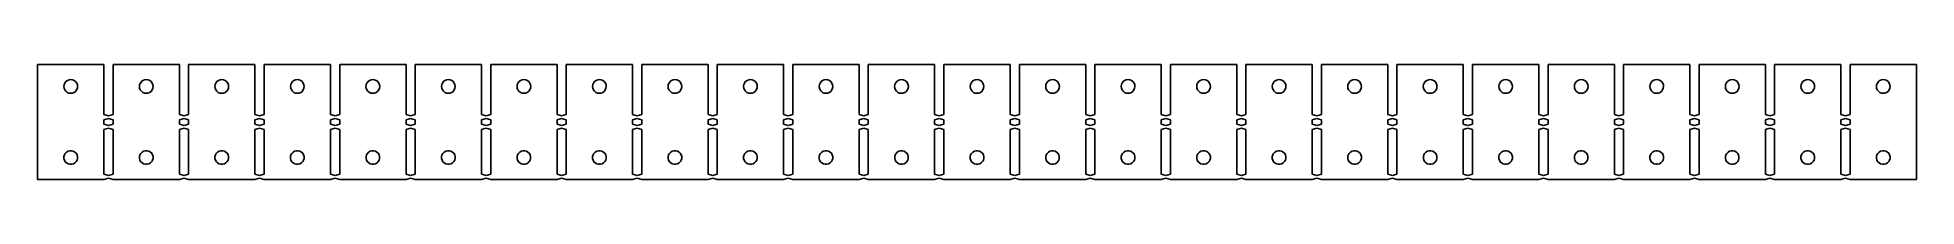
# Model space of a CAD drawing. Extents: x -213 to 212, y 1 to 27.
import ezdxf

# ---------------------------------------------------------------- set-up
doc = ezdxf.new("R2010")
doc.units = 0
doc.header["$MEASUREMENT"] = 0
doc.layers.get('0').update_dxf_attribs({"linetype": 'CONTINUOUS'})

msp = doc.modelspace()

# ---------------------------------------------------------------- linework, layer by layer
for p, q in [((-197.92, 27.25), (-212.92, 27.25)), ((-212.92, 1.17), (-212.92, 27.25)), ((-197.92, 15.91), (-197.92, 27.25)), ((-180.84, 27.25), (-195.84, 27.25)), ((-195.84, 15.91), (-195.84, 27.25)), ((-180.84, 15.91), (-180.84, 27.25)), ((-163.76, 27.25), (-178.76, 27.25)), ((-178.76, 15.91), (-178.76, 27.25)), ((-163.76, 15.91), (-163.76, 27.25)), ((-146.68, 27.25), (-161.68, 27.25)), ((-161.68, 15.91), (-161.68, 27.25)), ((-146.68, 15.91), (-146.68, 27.25)), ((-129.6, 27.25), (-144.6, 27.25)), ((-144.6, 15.91), (-144.6, 27.25)), ((-129.6, 15.91), (-129.6, 27.25)), ((-112.52, 27.25), (-127.52, 27.25)), ((-127.52, 15.91), (-127.52, 27.25)), ((-112.52, 15.91), (-112.52, 27.25)), ((-95.44, 27.25), (-110.44, 27.25)), ((-110.44, 15.91), (-110.44, 27.25)), ((-95.44, 15.91), (-95.44, 27.25)), ((-78.36, 27.25), (-93.36, 27.25)), ((-93.36, 15.91), (-93.36, 27.25)), ((-78.36, 15.91), (-78.36, 27.25)), ((-76.28, 15.91), (-76.28, 27.25)), ((-61.28, 27.25), (-76.28, 27.25)), ((-61.28, 15.91), (-61.28, 27.25)), ((-59.2, 15.91), (-59.2, 27.25)), ((-44.2, 27.25), (-59.2, 27.25)), ((-44.2, 15.91), (-44.2, 27.25)), ((-27.12, 27.25), (-42.12, 27.25)), ((-42.12, 15.91), (-42.12, 27.25)), ((-27.12, 15.91), (-27.12, 27.25)), ((-10.04, 27.25), (-25.04, 27.25)), ((-25.04, 15.91), (-25.04, 27.25)), ((-10.04, 15.91), (-10.04, 27.25)), ((7.04, 27.25), (-7.96, 27.25)), ((-7.96, 15.91), (-7.96, 27.25)), ((7.04, 15.91), (7.04, 27.25)), ((24.12, 27.25), (9.12, 27.25)), ((9.12, 15.91), (9.12, 27.25)), ((24.12, 15.91), (24.12, 27.25)), ((26.2, 15.91), (26.2, 27.25)), ((41.2, 27.25), (26.2, 27.25)), ((41.2, 15.91), (41.2, 27.25)), ((58.28, 27.25), (43.28, 27.25)), ((43.28, 15.91), (43.28, 27.25)), ((58.28, 15.91), (58.28, 27.25)), ((60.36, 15.91), (60.36, 27.25)), ((75.36, 27.25), (60.36, 27.25)), ((75.36, 15.91), (75.36, 27.25)), ((77.44, 15.91), (77.44, 27.25)), ((92.44, 27.25), (77.44, 27.25)), ((92.44, 15.91), (92.44, 27.25)), ((94.52, 15.91), (94.52, 27.25)), ((109.52, 27.25), (94.52, 27.25)), ((109.52, 15.91), (109.52, 27.25)), ((111.6, 15.91), (111.6, 27.25)), ((126.6, 27.25), (111.6, 27.25)), ((126.6, 15.91), (126.6, 27.25)), ((143.68, 27.25), (128.68, 27.25)), ((128.68, 15.91), (128.68, 27.25)), ((143.68, 15.91), (143.68, 27.25)), ((145.76, 15.91), (145.76, 27.25)), ((160.76, 27.25), (145.76, 27.25)), ((160.76, 15.91), (160.76, 27.25)), ((162.84, 15.91), (162.84, 27.25)), ((177.84, 27.25), (162.84, 27.25)), ((177.84, 15.91), (177.84, 27.25)), ((194.92, 27.25), (179.92, 27.25)), ((179.92, 15.91), (179.92, 27.25)), ((194.92, 15.91), (194.92, 27.25)), ((197, 15.91), (197, 27.25)), ((212, 27.25), (197, 27.25)), ((212, 1.17), (212, 27.25)), ((-206.92, 22.66), (-206.97, 22.26)), ((-206.97, 22.26), (-206.92, 21.86)), ((-206.76, 23.03), (-206.92, 22.66)), ((-206.92, 21.86), (-206.77, 21.48)), ((-206.77, 21.48), (-206.53, 21.16)), ((-206.51, 23.35), (-206.76, 23.03)), ((-206.19, 23.6), (-206.51, 23.35)), ((-205.81, 23.75), (-206.19, 23.6)), ((-205.41, 23.8), (-205.81, 23.75)), ((-205.01, 23.74), (-205.41, 23.8)), ((-204.64, 23.58), (-205.01, 23.74)), ((-204.32, 23.34), (-204.64, 23.58)), ((-204.34, 21.14), (-204.09, 21.46)), ((-204.07, 23.01), (-204.32, 23.34)), ((-204.09, 21.46), (-203.93, 21.84)), ((-203.92, 22.64), (-204.07, 23.01)), ((-203.93, 21.84), (-203.87, 22.24)), ((-203.87, 22.24), (-203.92, 22.64)), ((-189.84, 22.66), (-189.89, 22.26)), ((-189.89, 22.26), (-189.84, 21.86)), ((-189.68, 23.03), (-189.84, 22.66)), ((-189.84, 21.86), (-189.69, 21.48)), ((-189.69, 21.48), (-189.45, 21.16)), ((-189.43, 23.35), (-189.68, 23.03)), ((-189.11, 23.6), (-189.43, 23.35)), ((-188.73, 23.75), (-189.11, 23.6)), ((-188.33, 23.8), (-188.73, 23.75)), ((-187.93, 23.74), (-188.33, 23.8)), ((-187.56, 23.58), (-187.93, 23.74)), ((-187.24, 23.34), (-187.56, 23.58)), ((-187.26, 21.14), (-187.01, 21.46)), ((-186.99, 23.01), (-187.24, 23.34)), ((-187.01, 21.46), (-186.85, 21.84)), ((-186.84, 22.64), (-186.99, 23.01)), ((-186.85, 21.84), (-186.79, 22.24)), ((-186.79, 22.24), (-186.84, 22.64)), ((-172.76, 22.66), (-172.81, 22.26)), ((-172.81, 22.26), (-172.76, 21.86)), ((-172.6, 23.03), (-172.76, 22.66)), ((-172.76, 21.86), (-172.61, 21.48)), ((-172.61, 21.48), (-172.37, 21.16)), ((-172.35, 23.35), (-172.6, 23.03)), ((-172.03, 23.6), (-172.35, 23.35)), ((-171.65, 23.75), (-172.03, 23.6)), ((-171.25, 23.8), (-171.65, 23.75)), ((-170.85, 23.74), (-171.25, 23.8)), ((-170.48, 23.58), (-170.85, 23.74)), ((-170.16, 23.34), (-170.48, 23.58)), ((-170.18, 21.14), (-169.93, 21.46)), ((-169.91, 23.01), (-170.16, 23.34)), ((-169.93, 21.46), (-169.77, 21.84)), ((-169.76, 22.64), (-169.91, 23.01)), ((-169.77, 21.84), (-169.71, 22.24)), ((-169.71, 22.24), (-169.76, 22.64)), ((-155.68, 22.66), (-155.73, 22.26)), ((-155.73, 22.26), (-155.68, 21.86)), ((-155.52, 23.03), (-155.68, 22.66)), ((-155.68, 21.86), (-155.53, 21.48)), ((-155.53, 21.48), (-155.29, 21.16)), ((-155.27, 23.35), (-155.52, 23.03)), ((-154.95, 23.6), (-155.27, 23.35)), ((-154.57, 23.75), (-154.95, 23.6)), ((-154.17, 23.8), (-154.57, 23.75)), ((-153.77, 23.74), (-154.17, 23.8)), ((-153.4, 23.58), (-153.77, 23.74)), ((-153.08, 23.34), (-153.4, 23.58)), ((-153.1, 21.14), (-152.85, 21.46)), ((-152.83, 23.01), (-153.08, 23.34)), ((-152.85, 21.46), (-152.69, 21.84)), ((-152.68, 22.64), (-152.83, 23.01)), ((-152.69, 21.84), (-152.63, 22.24)), ((-152.63, 22.24), (-152.68, 22.64)), ((-138.6, 22.66), (-138.65, 22.26)), ((-138.65, 22.26), (-138.6, 21.86)), ((-138.44, 23.03), (-138.6, 22.66)), ((-138.6, 21.86), (-138.45, 21.48)), ((-138.45, 21.48), (-138.21, 21.16)), ((-138.19, 23.35), (-138.44, 23.03)), ((-137.87, 23.6), (-138.19, 23.35)), ((-137.49, 23.75), (-137.87, 23.6)), ((-137.09, 23.8), (-137.49, 23.75)), ((-136.69, 23.74), (-137.09, 23.8)), ((-136.32, 23.58), (-136.69, 23.74)), ((-136, 23.34), (-136.32, 23.58)), ((-136.02, 21.14), (-135.77, 21.46)), ((-135.75, 23.01), (-136, 23.34)), ((-135.77, 21.46), (-135.61, 21.84)), ((-135.6, 22.64), (-135.75, 23.01)), ((-135.61, 21.84), (-135.55, 22.24)), ((-135.55, 22.24), (-135.6, 22.64)), ((-121.52, 22.66), (-121.57, 22.26)), ((-121.57, 22.26), (-121.52, 21.86)), ((-121.36, 23.03), (-121.52, 22.66)), ((-121.52, 21.86), (-121.37, 21.48)), ((-121.37, 21.48), (-121.13, 21.16)), ((-121.11, 23.35), (-121.36, 23.03)), ((-120.79, 23.6), (-121.11, 23.35)), ((-120.41, 23.75), (-120.79, 23.6)), ((-120.01, 23.8), (-120.41, 23.75)), ((-119.61, 23.74), (-120.01, 23.8)), ((-119.24, 23.58), (-119.61, 23.74)), ((-118.92, 23.34), (-119.24, 23.58)), ((-118.94, 21.14), (-118.69, 21.46)), ((-118.67, 23.01), (-118.92, 23.34)), ((-118.69, 21.46), (-118.53, 21.84)), ((-118.52, 22.64), (-118.67, 23.01)), ((-118.53, 21.84), (-118.47, 22.24)), ((-118.47, 22.24), (-118.52, 22.64)), ((-104.44, 22.66), (-104.49, 22.26)), ((-104.49, 22.26), (-104.44, 21.86)), ((-104.28, 23.03), (-104.44, 22.66)), ((-104.44, 21.86), (-104.29, 21.48)), ((-104.29, 21.48), (-104.05, 21.16)), ((-104.03, 23.35), (-104.28, 23.03)), ((-103.71, 23.6), (-104.03, 23.35)), ((-103.33, 23.75), (-103.71, 23.6)), ((-102.93, 23.8), (-103.33, 23.75)), ((-102.53, 23.74), (-102.93, 23.8)), ((-102.16, 23.58), (-102.53, 23.74)), ((-101.84, 23.34), (-102.16, 23.58)), ((-101.86, 21.14), (-101.61, 21.46)), ((-101.59, 23.01), (-101.84, 23.34)), ((-101.61, 21.46), (-101.45, 21.84)), ((-101.44, 22.64), (-101.59, 23.01)), ((-101.45, 21.84), (-101.39, 22.24)), ((-101.39, 22.24), (-101.44, 22.64)), ((-87.36, 22.66), (-87.41, 22.26)), ((-87.41, 22.26), (-87.36, 21.86)), ((-87.2, 23.03), (-87.36, 22.66)), ((-87.36, 21.86), (-87.21, 21.48)), ((-87.21, 21.48), (-86.97, 21.16)), ((-86.95, 23.35), (-87.2, 23.03)), ((-86.63, 23.6), (-86.95, 23.35)), ((-86.25, 23.75), (-86.63, 23.6)), ((-85.85, 23.8), (-86.25, 23.75)), ((-85.45, 23.74), (-85.85, 23.8)), ((-85.08, 23.58), (-85.45, 23.74)), ((-84.76, 23.34), (-85.08, 23.58)), ((-84.78, 21.14), (-84.53, 21.46)), ((-84.51, 23.01), (-84.76, 23.34)), ((-84.53, 21.46), (-84.37, 21.84)), ((-84.36, 22.64), (-84.51, 23.01)), ((-84.37, 21.84), (-84.31, 22.24)), ((-84.31, 22.24), (-84.36, 22.64)), ((-70.28, 22.66), (-70.33, 22.26)), ((-70.33, 22.26), (-70.28, 21.86)), ((-70.12, 23.03), (-70.28, 22.66)), ((-70.28, 21.86), (-70.13, 21.48)), ((-70.13, 21.48), (-69.89, 21.16)), ((-69.87, 23.35), (-70.12, 23.03)), ((-69.55, 23.6), (-69.87, 23.35)), ((-69.17, 23.75), (-69.55, 23.6)), ((-68.77, 23.8), (-69.17, 23.75)), ((-68.37, 23.74), (-68.77, 23.8)), ((-68, 23.58), (-68.37, 23.74)), ((-67.68, 23.34), (-68, 23.58)), ((-67.7, 21.14), (-67.45, 21.46)), ((-67.43, 23.01), (-67.68, 23.34)), ((-67.45, 21.46), (-67.29, 21.84)), ((-67.28, 22.64), (-67.43, 23.01)), ((-67.29, 21.84), (-67.23, 22.24)), ((-67.23, 22.24), (-67.28, 22.64)), ((-53.2, 22.66), (-53.25, 22.26)), ((-53.25, 22.26), (-53.2, 21.86)), ((-53.04, 23.03), (-53.2, 22.66)), ((-53.2, 21.86), (-53.05, 21.48)), ((-53.05, 21.48), (-52.81, 21.16)), ((-52.79, 23.35), (-53.04, 23.03)), ((-52.47, 23.6), (-52.79, 23.35)), ((-52.09, 23.75), (-52.47, 23.6)), ((-51.69, 23.8), (-52.09, 23.75)), ((-51.29, 23.74), (-51.69, 23.8)), ((-50.92, 23.58), (-51.29, 23.74)), ((-50.6, 23.34), (-50.92, 23.58)), ((-50.62, 21.14), (-50.37, 21.46)), ((-50.35, 23.01), (-50.6, 23.34)), ((-50.37, 21.46), (-50.21, 21.84)), ((-50.2, 22.64), (-50.35, 23.01)), ((-50.21, 21.84), (-50.15, 22.24)), ((-50.15, 22.24), (-50.2, 22.64)), ((-36.12, 22.66), (-36.17, 22.26)), ((-36.17, 22.26), (-36.12, 21.86)), ((-35.96, 23.03), (-36.12, 22.66)), ((-36.12, 21.86), (-35.97, 21.48)), ((-35.97, 21.48), (-35.73, 21.16)), ((-35.71, 23.35), (-35.96, 23.03)), ((-35.39, 23.6), (-35.71, 23.35)), ((-35.01, 23.75), (-35.39, 23.6)), ((-34.61, 23.8), (-35.01, 23.75)), ((-34.21, 23.74), (-34.61, 23.8)), ((-33.84, 23.58), (-34.21, 23.74)), ((-33.52, 23.34), (-33.84, 23.58)), ((-33.54, 21.14), (-33.29, 21.46)), ((-33.27, 23.01), (-33.52, 23.34)), ((-33.29, 21.46), (-33.13, 21.84)), ((-33.12, 22.64), (-33.27, 23.01)), ((-33.13, 21.84), (-33.07, 22.24)), ((-33.07, 22.24), (-33.12, 22.64)), ((-19.04, 22.66), (-19.09, 22.26)), ((-19.09, 22.26), (-19.04, 21.86)), ((-18.88, 23.03), (-19.04, 22.66)), ((-19.04, 21.86), (-18.89, 21.48)), ((-18.89, 21.48), (-18.65, 21.16)), ((-18.63, 23.35), (-18.88, 23.03)), ((-18.31, 23.6), (-18.63, 23.35)), ((-17.93, 23.75), (-18.31, 23.6)), ((-17.53, 23.8), (-17.93, 23.75)), ((-17.13, 23.74), (-17.53, 23.8)), ((-16.76, 23.58), (-17.13, 23.74)), ((-16.44, 23.34), (-16.76, 23.58)), ((-16.46, 21.14), (-16.21, 21.46)), ((-16.19, 23.01), (-16.44, 23.34)), ((-16.21, 21.46), (-16.05, 21.84)), ((-16.04, 22.64), (-16.19, 23.01)), ((-16.05, 21.84), (-15.99, 22.24)), ((-15.99, 22.24), (-16.04, 22.64)), ((-1.96, 22.66), (-2.01, 22.26)), ((-2.01, 22.26), (-1.96, 21.86)), ((-1.8, 23.03), (-1.96, 22.66)), ((-1.96, 21.86), (-1.81, 21.48)), ((-1.81, 21.48), (-1.57, 21.16)), ((-1.55, 23.35), (-1.8, 23.03)), ((-1.23, 23.6), (-1.55, 23.35)), ((-0.85, 23.75), (-1.23, 23.6)), ((-0.45, 23.8), (-0.85, 23.75)), ((-0.05, 23.74), (-0.45, 23.8)), ((0.32, 23.58), (-0.05, 23.74)), ((0.64, 23.34), (0.32, 23.58)), ((0.62, 21.14), (0.87, 21.46)), ((0.89, 23.01), (0.64, 23.34)), ((0.87, 21.46), (1.03, 21.84)), ((1.04, 22.64), (0.89, 23.01)), ((1.03, 21.84), (1.09, 22.24)), ((1.09, 22.24), (1.04, 22.64)), ((15.12, 22.66), (15.07, 22.26)), ((15.07, 22.26), (15.12, 21.86)), ((15.28, 23.03), (15.12, 22.66)), ((15.12, 21.86), (15.27, 21.48)), ((15.27, 21.48), (15.51, 21.16)), ((15.53, 23.35), (15.28, 23.03)), ((15.85, 23.6), (15.53, 23.35)), ((16.23, 23.75), (15.85, 23.6)), ((16.63, 23.8), (16.23, 23.75)), ((17.03, 23.74), (16.63, 23.8)), ((17.4, 23.58), (17.03, 23.74)), ((17.72, 23.34), (17.4, 23.58)), ((17.7, 21.14), (17.95, 21.46)), ((17.97, 23.01), (17.72, 23.34)), ((17.95, 21.46), (18.11, 21.84)), ((18.12, 22.64), (17.97, 23.01)), ((18.11, 21.84), (18.17, 22.24)), ((18.17, 22.24), (18.12, 22.64)), ((32.2, 22.66), (32.15, 22.26)), ((32.15, 22.26), (32.2, 21.86)), ((32.36, 23.03), (32.2, 22.66)), ((32.2, 21.86), (32.35, 21.48)), ((32.35, 21.48), (32.59, 21.16)), ((32.61, 23.35), (32.36, 23.03)), ((32.93, 23.6), (32.61, 23.35)), ((33.31, 23.75), (32.93, 23.6)), ((33.71, 23.8), (33.31, 23.75)), ((34.11, 23.74), (33.71, 23.8)), ((34.48, 23.58), (34.11, 23.74)), ((34.8, 23.34), (34.48, 23.58)), ((34.78, 21.14), (35.03, 21.46)), ((35.05, 23.01), (34.8, 23.34)), ((35.03, 21.46), (35.19, 21.84)), ((35.2, 22.64), (35.05, 23.01)), ((35.19, 21.84), (35.25, 22.24)), ((35.25, 22.24), (35.2, 22.64)), ((49.28, 22.66), (49.23, 22.26)), ((49.23, 22.26), (49.28, 21.86)), ((49.44, 23.03), (49.28, 22.66)), ((49.28, 21.86), (49.43, 21.48)), ((49.43, 21.48), (49.67, 21.16)), ((49.69, 23.35), (49.44, 23.03)), ((50.01, 23.6), (49.69, 23.35)), ((50.39, 23.75), (50.01, 23.6)), ((50.79, 23.8), (50.39, 23.75)), ((51.19, 23.74), (50.79, 23.8)), ((51.56, 23.58), (51.19, 23.74)), ((51.88, 23.34), (51.56, 23.58)), ((51.86, 21.14), (52.11, 21.46)), ((52.13, 23.01), (51.88, 23.34)), ((52.11, 21.46), (52.27, 21.84)), ((52.28, 22.64), (52.13, 23.01)), ((52.27, 21.84), (52.33, 22.24)), ((52.33, 22.24), (52.28, 22.64)), ((66.36, 22.66), (66.31, 22.26)), ((66.31, 22.26), (66.36, 21.86)), ((66.52, 23.03), (66.36, 22.66)), ((66.36, 21.86), (66.51, 21.48)), ((66.51, 21.48), (66.75, 21.16)), ((66.77, 23.35), (66.52, 23.03)), ((67.09, 23.6), (66.77, 23.35)), ((67.47, 23.75), (67.09, 23.6)), ((67.87, 23.8), (67.47, 23.75)), ((68.27, 23.74), (67.87, 23.8)), ((68.64, 23.58), (68.27, 23.74)), ((68.96, 23.34), (68.64, 23.58)), ((68.94, 21.14), (69.19, 21.46)), ((69.21, 23.01), (68.96, 23.34)), ((69.19, 21.46), (69.35, 21.84)), ((69.36, 22.64), (69.21, 23.01)), ((69.35, 21.84), (69.41, 22.24)), ((69.41, 22.24), (69.36, 22.64)), ((83.44, 22.66), (83.39, 22.26)), ((83.39, 22.26), (83.44, 21.86)), ((83.6, 23.03), (83.44, 22.66)), ((83.44, 21.86), (83.59, 21.48)), ((83.59, 21.48), (83.83, 21.16)), ((83.85, 23.35), (83.6, 23.03)), ((84.17, 23.6), (83.85, 23.35)), ((84.55, 23.75), (84.17, 23.6)), ((84.95, 23.8), (84.55, 23.75)), ((85.35, 23.74), (84.95, 23.8)), ((85.72, 23.58), (85.35, 23.74)), ((86.04, 23.34), (85.72, 23.58)), ((86.02, 21.14), (86.27, 21.46)), ((86.29, 23.01), (86.04, 23.34)), ((86.27, 21.46), (86.43, 21.84)), ((86.44, 22.64), (86.29, 23.01)), ((86.43, 21.84), (86.49, 22.24)), ((86.49, 22.24), (86.44, 22.64)), ((100.52, 22.66), (100.47, 22.26)), ((100.47, 22.26), (100.52, 21.86)), ((100.68, 23.03), (100.52, 22.66)), ((100.52, 21.86), (100.67, 21.48)), ((100.67, 21.48), (100.91, 21.16)), ((100.93, 23.35), (100.68, 23.03)), ((101.25, 23.6), (100.93, 23.35)), ((101.63, 23.75), (101.25, 23.6)), ((102.03, 23.8), (101.63, 23.75)), ((102.43, 23.74), (102.03, 23.8)), ((102.8, 23.58), (102.43, 23.74)), ((103.12, 23.34), (102.8, 23.58)), ((103.1, 21.14), (103.35, 21.46)), ((103.37, 23.01), (103.12, 23.34)), ((103.35, 21.46), (103.51, 21.84)), ((103.52, 22.64), (103.37, 23.01)), ((103.51, 21.84), (103.57, 22.24)), ((103.57, 22.24), (103.52, 22.64)), ((117.6, 22.66), (117.55, 22.26)), ((117.55, 22.26), (117.6, 21.86)), ((117.76, 23.03), (117.6, 22.66)), ((117.6, 21.86), (117.75, 21.48)), ((117.75, 21.48), (117.99, 21.16)), ((118.01, 23.35), (117.76, 23.03)), ((118.33, 23.6), (118.01, 23.35)), ((118.71, 23.75), (118.33, 23.6)), ((119.11, 23.8), (118.71, 23.75)), ((119.51, 23.74), (119.11, 23.8)), ((119.88, 23.58), (119.51, 23.74)), ((120.2, 23.34), (119.88, 23.58)), ((120.18, 21.14), (120.43, 21.46)), ((120.45, 23.01), (120.2, 23.34)), ((120.43, 21.46), (120.59, 21.84)), ((120.6, 22.64), (120.45, 23.01)), ((120.59, 21.84), (120.65, 22.24)), ((120.65, 22.24), (120.6, 22.64)), ((134.68, 22.66), (134.63, 22.26)), ((134.63, 22.26), (134.68, 21.86)), ((134.84, 23.03), (134.68, 22.66)), ((134.68, 21.86), (134.83, 21.48)), ((134.83, 21.48), (135.07, 21.16)), ((135.09, 23.35), (134.84, 23.03)), ((135.41, 23.6), (135.09, 23.35)), ((135.79, 23.75), (135.41, 23.6)), ((136.19, 23.8), (135.79, 23.75)), ((136.59, 23.74), (136.19, 23.8)), ((136.96, 23.58), (136.59, 23.74)), ((137.28, 23.34), (136.96, 23.58)), ((137.26, 21.14), (137.51, 21.46)), ((137.53, 23.01), (137.28, 23.34)), ((137.51, 21.46), (137.67, 21.84)), ((137.68, 22.64), (137.53, 23.01)), ((137.67, 21.84), (137.73, 22.24)), ((137.73, 22.24), (137.68, 22.64)), ((151.76, 22.66), (151.71, 22.26)), ((151.71, 22.26), (151.76, 21.86)), ((151.92, 23.03), (151.76, 22.66)), ((151.76, 21.86), (151.91, 21.48)), ((151.91, 21.48), (152.15, 21.16)), ((152.17, 23.35), (151.92, 23.03)), ((152.49, 23.6), (152.17, 23.35)), ((152.87, 23.75), (152.49, 23.6)), ((153.27, 23.8), (152.87, 23.75)), ((153.67, 23.74), (153.27, 23.8)), ((154.04, 23.58), (153.67, 23.74)), ((154.36, 23.34), (154.04, 23.58)), ((154.34, 21.14), (154.59, 21.46)), ((154.61, 23.01), (154.36, 23.34)), ((154.59, 21.46), (154.75, 21.84)), ((154.76, 22.64), (154.61, 23.01)), ((154.75, 21.84), (154.81, 22.24)), ((154.81, 22.24), (154.76, 22.64)), ((168.84, 22.66), (168.79, 22.26)), ((168.79, 22.26), (168.84, 21.86)), ((169, 23.03), (168.84, 22.66)), ((168.84, 21.86), (168.99, 21.48)), ((168.99, 21.48), (169.23, 21.16)), ((169.25, 23.35), (169, 23.03)), ((169.57, 23.6), (169.25, 23.35)), ((169.95, 23.75), (169.57, 23.6)), ((170.35, 23.8), (169.95, 23.75)), ((170.75, 23.74), (170.35, 23.8)), ((171.12, 23.58), (170.75, 23.74)), ((171.44, 23.34), (171.12, 23.58)), ((171.42, 21.14), (171.67, 21.46)), ((171.69, 23.01), (171.44, 23.34)), ((171.67, 21.46), (171.83, 21.84)), ((171.84, 22.64), (171.69, 23.01)), ((171.83, 21.84), (171.89, 22.24)), ((171.89, 22.24), (171.84, 22.64)), ((185.92, 22.66), (185.87, 22.26)), ((185.87, 22.26), (185.92, 21.86)), ((186.08, 23.03), (185.92, 22.66)), ((185.92, 21.86), (186.07, 21.48)), ((186.07, 21.48), (186.31, 21.16)), ((186.33, 23.35), (186.08, 23.03)), ((186.65, 23.6), (186.33, 23.35)), ((187.03, 23.75), (186.65, 23.6)), ((187.43, 23.8), (187.03, 23.75)), ((187.83, 23.74), (187.43, 23.8)), ((188.2, 23.58), (187.83, 23.74)), ((188.52, 23.34), (188.2, 23.58)), ((188.5, 21.14), (188.75, 21.46)), ((188.77, 23.01), (188.52, 23.34)), ((188.75, 21.46), (188.91, 21.84)), ((188.92, 22.64), (188.77, 23.01)), ((188.91, 21.84), (188.97, 22.24)), ((188.97, 22.24), (188.92, 22.64)), ((203, 22.66), (202.95, 22.26)), ((202.95, 22.26), (203, 21.86)), ((203.16, 23.03), (203, 22.66)), ((203, 21.86), (203.15, 21.48)), ((203.15, 21.48), (203.39, 21.16)), ((203.41, 23.35), (203.16, 23.03)), ((203.73, 23.6), (203.41, 23.35)), ((204.11, 23.75), (203.73, 23.6)), ((204.51, 23.8), (204.11, 23.75)), ((204.91, 23.74), (204.51, 23.8)), ((205.28, 23.58), (204.91, 23.74)), ((205.6, 23.34), (205.28, 23.58)), ((205.58, 21.14), (205.83, 21.46)), ((205.85, 23.01), (205.6, 23.34)), ((205.83, 21.46), (205.99, 21.84)), ((206, 22.64), (205.85, 23.01)), ((205.99, 21.84), (206.05, 22.24)), ((206.05, 22.24), (206, 22.64)), ((-206.53, 21.16), (-206.21, 20.91)), ((-206.21, 20.91), (-205.84, 20.75)), ((-205.84, 20.75), (-205.44, 20.7)), ((-205.44, 20.7), (-205.03, 20.75)), ((-205.03, 20.75), (-204.66, 20.9)), ((-204.66, 20.9), (-204.34, 21.14)), ((-189.45, 21.16), (-189.13, 20.91)), ((-189.13, 20.91), (-188.76, 20.75)), ((-188.76, 20.75), (-188.36, 20.7)), ((-188.36, 20.7), (-187.95, 20.75)), ((-187.95, 20.75), (-187.58, 20.9)), ((-187.58, 20.9), (-187.26, 21.14)), ((-172.37, 21.16), (-172.05, 20.91)), ((-172.05, 20.91), (-171.68, 20.75)), ((-171.68, 20.75), (-171.28, 20.7)), ((-171.28, 20.7), (-170.87, 20.75)), ((-170.87, 20.75), (-170.5, 20.9)), ((-170.5, 20.9), (-170.18, 21.14)), ((-155.29, 21.16), (-154.97, 20.91)), ((-154.97, 20.91), (-154.6, 20.75)), ((-154.6, 20.75), (-154.2, 20.7)), ((-154.2, 20.7), (-153.79, 20.75)), ((-153.79, 20.75), (-153.42, 20.9)), ((-153.42, 20.9), (-153.1, 21.14)), ((-138.21, 21.16), (-137.89, 20.91)), ((-137.89, 20.91), (-137.52, 20.75)), ((-137.52, 20.75), (-137.12, 20.7)), ((-137.12, 20.7), (-136.71, 20.75)), ((-136.71, 20.75), (-136.34, 20.9)), ((-136.34, 20.9), (-136.02, 21.14)), ((-121.13, 21.16), (-120.81, 20.91)), ((-120.81, 20.91), (-120.44, 20.75)), ((-120.44, 20.75), (-120.04, 20.7)), ((-120.04, 20.7), (-119.63, 20.75)), ((-119.63, 20.75), (-119.26, 20.9)), ((-119.26, 20.9), (-118.94, 21.14)), ((-104.05, 21.16), (-103.73, 20.91)), ((-103.73, 20.91), (-103.36, 20.75)), ((-103.36, 20.75), (-102.96, 20.7)), ((-102.96, 20.7), (-102.55, 20.75)), ((-102.55, 20.75), (-102.18, 20.9)), ((-102.18, 20.9), (-101.86, 21.14)), ((-86.97, 21.16), (-86.65, 20.91)), ((-86.65, 20.91), (-86.28, 20.75)), ((-86.28, 20.75), (-85.88, 20.7)), ((-85.88, 20.7), (-85.47, 20.75)), ((-85.47, 20.75), (-85.1, 20.9)), ((-85.1, 20.9), (-84.78, 21.14)), ((-69.89, 21.16), (-69.57, 20.91)), ((-69.57, 20.91), (-69.2, 20.75)), ((-69.2, 20.75), (-68.8, 20.7)), ((-68.8, 20.7), (-68.39, 20.75)), ((-68.39, 20.75), (-68.02, 20.9)), ((-68.02, 20.9), (-67.7, 21.14)), ((-52.81, 21.16), (-52.49, 20.91)), ((-52.49, 20.91), (-52.12, 20.75)), ((-52.12, 20.75), (-51.72, 20.7)), ((-51.72, 20.7), (-51.31, 20.75)), ((-51.31, 20.75), (-50.94, 20.9)), ((-50.94, 20.9), (-50.62, 21.14)), ((-35.73, 21.16), (-35.41, 20.91)), ((-35.41, 20.91), (-35.04, 20.75)), ((-35.04, 20.75), (-34.64, 20.7)), ((-34.64, 20.7), (-34.23, 20.75)), ((-34.23, 20.75), (-33.86, 20.9)), ((-33.86, 20.9), (-33.54, 21.14)), ((-18.65, 21.16), (-18.33, 20.91)), ((-18.33, 20.91), (-17.96, 20.75)), ((-17.96, 20.75), (-17.56, 20.7)), ((-17.56, 20.7), (-17.15, 20.75)), ((-17.15, 20.75), (-16.78, 20.9)), ((-16.78, 20.9), (-16.46, 21.14)), ((-1.57, 21.16), (-1.25, 20.91)), ((-1.25, 20.91), (-0.88, 20.75)), ((-0.88, 20.75), (-0.48, 20.7)), ((-0.48, 20.7), (-0.07, 20.75)), ((-0.07, 20.75), (0.3, 20.9)), ((0.3, 20.9), (0.62, 21.14)), ((15.51, 21.16), (15.83, 20.91)), ((15.83, 20.91), (16.2, 20.75)), ((16.2, 20.75), (16.6, 20.7)), ((16.6, 20.7), (17.01, 20.75)), ((17.01, 20.75), (17.38, 20.9)), ((17.38, 20.9), (17.7, 21.14)), ((32.59, 21.16), (32.91, 20.91)), ((32.91, 20.91), (33.28, 20.75)), ((33.28, 20.75), (33.68, 20.7)), ((33.68, 20.7), (34.09, 20.75)), ((34.09, 20.75), (34.46, 20.9)), ((34.46, 20.9), (34.78, 21.14)), ((49.67, 21.16), (49.99, 20.91)), ((49.99, 20.91), (50.36, 20.75)), ((50.36, 20.75), (50.76, 20.7)), ((50.76, 20.7), (51.17, 20.75)), ((51.17, 20.75), (51.54, 20.9)), ((51.54, 20.9), (51.86, 21.14)), ((66.75, 21.16), (67.07, 20.91)), ((67.07, 20.91), (67.44, 20.75)), ((67.44, 20.75), (67.84, 20.7)), ((67.84, 20.7), (68.25, 20.75)), ((68.25, 20.75), (68.62, 20.9)), ((68.62, 20.9), (68.94, 21.14)), ((83.83, 21.16), (84.15, 20.91)), ((84.15, 20.91), (84.52, 20.75)), ((84.52, 20.75), (84.92, 20.7)), ((84.92, 20.7), (85.33, 20.75)), ((85.33, 20.75), (85.7, 20.9)), ((85.7, 20.9), (86.02, 21.14)), ((100.91, 21.16), (101.23, 20.91)), ((101.23, 20.91), (101.6, 20.75)), ((101.6, 20.75), (102, 20.7)), ((102, 20.7), (102.41, 20.75)), ((102.41, 20.75), (102.78, 20.9)), ((102.78, 20.9), (103.1, 21.14)), ((117.99, 21.16), (118.31, 20.91)), ((118.31, 20.91), (118.68, 20.75)), ((118.68, 20.75), (119.08, 20.7)), ((119.08, 20.7), (119.49, 20.75)), ((119.49, 20.75), (119.86, 20.9)), ((119.86, 20.9), (120.18, 21.14)), ((135.07, 21.16), (135.39, 20.91)), ((135.39, 20.91), (135.76, 20.75)), ((135.76, 20.75), (136.16, 20.7)), ((136.16, 20.7), (136.57, 20.75)), ((136.57, 20.75), (136.94, 20.9)), ((136.94, 20.9), (137.26, 21.14)), ((152.15, 21.16), (152.47, 20.91)), ((152.47, 20.91), (152.84, 20.75)), ((152.84, 20.75), (153.24, 20.7)), ((153.24, 20.7), (153.65, 20.75)), ((153.65, 20.75), (154.02, 20.9)), ((154.02, 20.9), (154.34, 21.14)), ((169.23, 21.16), (169.55, 20.91)), ((169.55, 20.91), (169.92, 20.75)), ((169.92, 20.75), (170.32, 20.7)), ((170.32, 20.7), (170.73, 20.75)), ((170.73, 20.75), (171.1, 20.9)), ((171.1, 20.9), (171.42, 21.14)), ((186.31, 21.16), (186.63, 20.91)), ((186.63, 20.91), (187, 20.75)), ((187, 20.75), (187.4, 20.7)), ((187.4, 20.7), (187.81, 20.75)), ((187.81, 20.75), (188.18, 20.9)), ((188.18, 20.9), (188.5, 21.14)), ((203.39, 21.16), (203.71, 20.91)), ((203.71, 20.91), (204.08, 20.75)), ((204.08, 20.75), (204.48, 20.7)), ((204.48, 20.7), (204.89, 20.75)), ((204.89, 20.75), (205.26, 20.9)), ((205.26, 20.9), (205.58, 21.14)), ((-197.92, 15.91), (-196.88, 15.61)), ((-197.92, 14.71), (-196.88, 15.01)), ((-197.92, 13.71), (-197.92, 14.71)), ((-197.92, 13.71), (-196.88, 13.41)), ((-196.88, 12.81), (-197.92, 12.51)), ((-196.88, 15.61), (-195.84, 15.91)), ((-196.88, 15.01), (-195.84, 14.71)), ((-196.88, 13.41), (-195.84, 13.71)), ((-195.84, 12.51), (-196.88, 12.81)), ((-195.84, 13.71), (-195.84, 14.71)), ((-180.84, 15.91), (-179.8, 15.61)), ((-180.84, 14.71), (-179.8, 15.01)), ((-180.84, 13.71), (-180.84, 14.71)), ((-180.84, 13.71), (-179.8, 13.41)), ((-179.8, 12.81), (-180.84, 12.51)), ((-179.8, 15.61), (-178.76, 15.91)), ((-179.8, 15.01), (-178.76, 14.71)), ((-179.8, 13.41), (-178.76, 13.71)), ((-178.76, 12.51), (-179.8, 12.81)), ((-178.76, 13.71), (-178.76, 14.71)), ((-163.76, 15.91), (-162.72, 15.61)), ((-163.76, 14.71), (-162.72, 15.01)), ((-163.76, 13.71), (-163.76, 14.71)), ((-163.76, 13.71), (-162.72, 13.41)), ((-162.72, 12.81), (-163.76, 12.51)), ((-162.72, 15.61), (-161.68, 15.91)), ((-162.72, 15.01), (-161.68, 14.71)), ((-162.72, 13.41), (-161.68, 13.71)), ((-161.68, 12.51), (-162.72, 12.81)), ((-161.68, 13.71), (-161.68, 14.71)), ((-146.68, 15.91), (-145.64, 15.61)), ((-146.68, 14.71), (-145.64, 15.01)), ((-146.68, 13.71), (-146.68, 14.71)), ((-146.68, 13.71), (-145.64, 13.41)), ((-145.64, 12.81), (-146.68, 12.51)), ((-145.64, 15.61), (-144.6, 15.91)), ((-145.64, 15.01), (-144.6, 14.71)), ((-145.64, 13.41), (-144.6, 13.71)), ((-144.6, 12.51), (-145.64, 12.81)), ((-144.6, 13.71), (-144.6, 14.71)), ((-129.6, 15.91), (-128.56, 15.61)), ((-129.6, 14.71), (-128.56, 15.01)), ((-129.6, 13.71), (-129.6, 14.71)), ((-129.6, 13.71), (-128.56, 13.41)), ((-128.56, 12.81), (-129.6, 12.51)), ((-128.56, 15.61), (-127.52, 15.91)), ((-128.56, 15.01), (-127.52, 14.71)), ((-128.56, 13.41), (-127.52, 13.71)), ((-127.52, 12.51), (-128.56, 12.81)), ((-127.52, 13.71), (-127.52, 14.71)), ((-112.52, 15.91), (-111.48, 15.61)), ((-112.52, 14.71), (-111.48, 15.01)), ((-112.52, 13.71), (-112.52, 14.71)), ((-112.52, 13.71), (-111.48, 13.41)), ((-111.48, 12.81), (-112.52, 12.51)), ((-111.48, 15.61), (-110.44, 15.91)), ((-111.48, 15.01), (-110.44, 14.71)), ((-111.48, 13.41), (-110.44, 13.71)), ((-110.44, 12.51), (-111.48, 12.81)), ((-110.44, 13.71), (-110.44, 14.71)), ((-95.44, 15.91), (-94.4, 15.61)), ((-95.44, 14.71), (-94.4, 15.01)), ((-95.44, 13.71), (-95.44, 14.71)), ((-95.44, 13.71), (-94.4, 13.41)), ((-94.4, 12.81), (-95.44, 12.51)), ((-94.4, 15.61), (-93.36, 15.91)), ((-94.4, 15.01), (-93.36, 14.71)), ((-94.4, 13.41), (-93.36, 13.71)), ((-93.36, 12.51), (-94.4, 12.81)), ((-93.36, 13.71), (-93.36, 14.71)), ((-78.36, 15.91), (-77.32, 15.61)), ((-78.36, 14.71), (-77.32, 15.01)), ((-78.36, 13.71), (-78.36, 14.71)), ((-78.36, 13.71), (-77.32, 13.41)), ((-77.32, 12.81), (-78.36, 12.51)), ((-77.32, 15.61), (-76.28, 15.91)), ((-77.32, 15.01), (-76.28, 14.71)), ((-77.32, 13.41), (-76.28, 13.71)), ((-76.28, 12.51), (-77.32, 12.81)), ((-76.28, 13.71), (-76.28, 14.71)), ((-61.28, 15.91), (-60.24, 15.61)), ((-61.28, 14.71), (-60.24, 15.01)), ((-61.28, 13.71), (-61.28, 14.71)), ((-61.28, 13.71), (-60.24, 13.41)), ((-60.24, 12.81), (-61.28, 12.51)), ((-60.24, 15.61), (-59.2, 15.91)), ((-60.24, 15.01), (-59.2, 14.71)), ((-60.24, 13.41), (-59.2, 13.71)), ((-59.2, 12.51), (-60.24, 12.81)), ((-59.2, 13.71), (-59.2, 14.71)), ((-44.2, 15.91), (-43.16, 15.61)), ((-44.2, 14.71), (-43.16, 15.01)), ((-44.2, 13.71), (-44.2, 14.71)), ((-44.2, 13.71), (-43.16, 13.41)), ((-43.16, 12.81), (-44.2, 12.51)), ((-43.16, 15.61), (-42.12, 15.91)), ((-43.16, 15.01), (-42.12, 14.71)), ((-43.16, 13.41), (-42.12, 13.71)), ((-42.12, 12.51), (-43.16, 12.81)), ((-42.12, 13.71), (-42.12, 14.71)), ((-27.12, 15.91), (-26.08, 15.61)), ((-27.12, 14.71), (-26.08, 15.01)), ((-27.12, 13.71), (-27.12, 14.71)), ((-27.12, 13.71), (-26.08, 13.41)), ((-26.08, 12.81), (-27.12, 12.51)), ((-26.08, 15.61), (-25.04, 15.91)), ((-26.08, 15.01), (-25.04, 14.71)), ((-26.08, 13.41), (-25.04, 13.71)), ((-25.04, 12.51), (-26.08, 12.81)), ((-25.04, 13.71), (-25.04, 14.71)), ((-10.04, 15.91), (-9, 15.61)), ((-10.04, 14.71), (-9, 15.01)), ((-10.04, 13.71), (-10.04, 14.71)), ((-10.04, 13.71), (-9, 13.41)), ((-9, 12.81), (-10.04, 12.51)), ((-9, 15.61), (-7.96, 15.91)), ((-9, 15.01), (-7.96, 14.71)), ((-9, 13.41), (-7.96, 13.71)), ((-7.96, 12.51), (-9, 12.81)), ((-7.96, 13.71), (-7.96, 14.71)), ((7.04, 15.91), (8.08, 15.61)), ((7.04, 14.71), (8.08, 15.01)), ((7.04, 13.71), (7.04, 14.71)), ((7.04, 13.71), (8.08, 13.41)), ((8.08, 12.81), (7.04, 12.51)), ((8.08, 15.61), (9.12, 15.91)), ((8.08, 15.01), (9.12, 14.71)), ((8.08, 13.41), (9.12, 13.71)), ((9.12, 12.51), (8.08, 12.81)), ((9.12, 13.71), (9.12, 14.71)), ((24.12, 15.91), (25.16, 15.61)), ((24.12, 14.71), (25.16, 15.01)), ((24.12, 13.71), (24.12, 14.71)), ((24.12, 13.71), (25.16, 13.41)), ((25.16, 12.81), (24.12, 12.51)), ((25.16, 15.61), (26.2, 15.91)), ((25.16, 15.01), (26.2, 14.71)), ((25.16, 13.41), (26.2, 13.71)), ((26.2, 12.51), (25.16, 12.81)), ((26.2, 13.71), (26.2, 14.71)), ((41.2, 15.91), (42.24, 15.61)), ((41.2, 14.71), (42.24, 15.01)), ((41.2, 13.71), (41.2, 14.71)), ((41.2, 13.71), (42.24, 13.41)), ((42.24, 12.81), (41.2, 12.51)), ((42.24, 15.61), (43.28, 15.91)), ((42.24, 15.01), (43.28, 14.71)), ((42.24, 13.41), (43.28, 13.71)), ((43.28, 12.51), (42.24, 12.81)), ((43.28, 13.71), (43.28, 14.71)), ((58.28, 15.91), (59.32, 15.61)), ((58.28, 14.71), (59.32, 15.01)), ((58.28, 13.71), (58.28, 14.71)), ((58.28, 13.71), (59.32, 13.41)), ((59.32, 12.81), (58.28, 12.51)), ((59.32, 15.61), (60.36, 15.91)), ((59.32, 15.01), (60.36, 14.71)), ((59.32, 13.41), (60.36, 13.71)), ((60.36, 12.51), (59.32, 12.81)), ((60.36, 13.71), (60.36, 14.71)), ((75.36, 15.91), (76.4, 15.61)), ((75.36, 14.71), (76.4, 15.01)), ((75.36, 13.71), (75.36, 14.71)), ((75.36, 13.71), (76.4, 13.41)), ((76.4, 12.81), (75.36, 12.51)), ((76.4, 15.61), (77.44, 15.91)), ((76.4, 15.01), (77.44, 14.71)), ((76.4, 13.41), (77.44, 13.71)), ((77.44, 12.51), (76.4, 12.81)), ((77.44, 13.71), (77.44, 14.71)), ((92.44, 15.91), (93.48, 15.61)), ((92.44, 14.71), (93.48, 15.01)), ((92.44, 13.71), (92.44, 14.71)), ((92.44, 13.71), (93.48, 13.41)), ((93.48, 12.81), (92.44, 12.51)), ((93.48, 15.61), (94.52, 15.91)), ((93.48, 15.01), (94.52, 14.71)), ((93.48, 13.41), (94.52, 13.71)), ((94.52, 12.51), (93.48, 12.81)), ((94.52, 13.71), (94.52, 14.71)), ((109.52, 15.91), (110.56, 15.61)), ((109.52, 14.71), (110.56, 15.01)), ((109.52, 13.71), (109.52, 14.71)), ((109.52, 13.71), (110.56, 13.41)), ((110.56, 12.81), (109.52, 12.51)), ((110.56, 15.61), (111.6, 15.91)), ((110.56, 15.01), (111.6, 14.71)), ((110.56, 13.41), (111.6, 13.71)), ((111.6, 12.51), (110.56, 12.81)), ((111.6, 13.71), (111.6, 14.71)), ((126.6, 15.91), (127.64, 15.61)), ((126.6, 14.71), (127.64, 15.01)), ((126.6, 13.71), (126.6, 14.71)), ((126.6, 13.71), (127.64, 13.41)), ((127.64, 12.81), (126.6, 12.51)), ((127.64, 15.61), (128.68, 15.91)), ((127.64, 15.01), (128.68, 14.71)), ((127.64, 13.41), (128.68, 13.71)), ((128.68, 12.51), (127.64, 12.81)), ((128.68, 13.71), (128.68, 14.71)), ((143.68, 15.91), (144.72, 15.61)), ((143.68, 14.71), (144.72, 15.01)), ((143.68, 13.71), (143.68, 14.71)), ((143.68, 13.71), (144.72, 13.41)), ((144.72, 12.81), (143.68, 12.51)), ((144.72, 15.61), (145.76, 15.91)), ((144.72, 15.01), (145.76, 14.71)), ((144.72, 13.41), (145.76, 13.71)), ((145.76, 12.51), (144.72, 12.81)), ((145.76, 13.71), (145.76, 14.71)), ((160.76, 15.91), (161.8, 15.61)), ((160.76, 14.71), (161.8, 15.01)), ((160.76, 13.71), (160.76, 14.71)), ((160.76, 13.71), (161.8, 13.41)), ((161.8, 12.81), (160.76, 12.51)), ((161.8, 15.61), (162.84, 15.91)), ((161.8, 15.01), (162.84, 14.71)), ((161.8, 13.41), (162.84, 13.71)), ((162.84, 12.51), (161.8, 12.81)), ((162.84, 13.71), (162.84, 14.71)), ((177.84, 15.91), (178.88, 15.61)), ((177.84, 14.71), (178.88, 15.01)), ((177.84, 13.71), (177.84, 14.71)), ((177.84, 13.71), (178.88, 13.41)), ((178.88, 12.81), (177.84, 12.51)), ((178.88, 15.61), (179.92, 15.91)), ((178.88, 15.01), (179.92, 14.71)), ((178.88, 13.41), (179.92, 13.71)), ((179.92, 12.51), (178.88, 12.81)), ((179.92, 13.71), (179.92, 14.71)), ((194.92, 15.91), (195.96, 15.61)), ((194.92, 14.71), (195.96, 15.01)), ((194.92, 13.71), (194.92, 14.71)), ((194.92, 13.71), (195.96, 13.41)), ((195.96, 12.81), (194.92, 12.51)), ((195.96, 15.61), (197, 15.91)), ((195.96, 15.01), (197, 14.71)), ((195.96, 13.41), (197, 13.71)), ((197, 12.51), (195.96, 12.81)), ((197, 13.71), (197, 14.71)), ((-197.92, 2.37), (-197.92, 12.51)), ((-195.84, 2.37), (-195.84, 12.51)), ((-180.84, 2.37), (-180.84, 12.51)), ((-178.76, 2.37), (-178.76, 12.51)), ((-163.76, 2.37), (-163.76, 12.51)), ((-161.68, 2.37), (-161.68, 12.51)), ((-146.68, 2.37), (-146.68, 12.51)), ((-144.6, 2.37), (-144.6, 12.51)), ((-129.6, 2.37), (-129.6, 12.51)), ((-127.52, 2.37), (-127.52, 12.51)), ((-112.52, 2.37), (-112.52, 12.51)), ((-110.44, 2.37), (-110.44, 12.51)), ((-95.44, 2.37), (-95.44, 12.51)), ((-93.36, 2.37), (-93.36, 12.51)), ((-78.36, 2.37), (-78.36, 12.51)), ((-76.28, 2.37), (-76.28, 12.51)), ((-61.28, 2.37), (-61.28, 12.51)), ((-59.2, 2.37), (-59.2, 12.51)), ((-44.2, 2.37), (-44.2, 12.51)), ((-42.12, 2.37), (-42.12, 12.51)), ((-27.12, 2.37), (-27.12, 12.51)), ((-25.04, 2.37), (-25.04, 12.51)), ((-10.04, 2.37), (-10.04, 12.51)), ((-7.96, 2.37), (-7.96, 12.51)), ((7.04, 2.37), (7.04, 12.51)), ((9.12, 2.37), (9.12, 12.51)), ((24.12, 2.37), (24.12, 12.51)), ((26.2, 2.37), (26.2, 12.51)), ((41.2, 2.37), (41.2, 12.51)), ((43.28, 2.37), (43.28, 12.51)), ((58.28, 2.37), (58.28, 12.51)), ((60.36, 2.37), (60.36, 12.51)), ((75.36, 2.37), (75.36, 12.51)), ((77.44, 2.37), (77.44, 12.51)), ((92.44, 2.37), (92.44, 12.51)), ((94.52, 2.37), (94.52, 12.51)), ((109.52, 2.37), (109.52, 12.51)), ((111.6, 2.37), (111.6, 12.51)), ((126.6, 2.37), (126.6, 12.51)), ((128.68, 2.37), (128.68, 12.51)), ((143.68, 2.37), (143.68, 12.51)), ((145.76, 2.37), (145.76, 12.51)), ((160.76, 2.37), (160.76, 12.51)), ((162.84, 2.37), (162.84, 12.51)), ((177.84, 2.37), (177.84, 12.51)), ((179.92, 2.37), (179.92, 12.51)), ((194.92, 2.37), (194.92, 12.51)), ((197, 2.37), (197, 12.51)), ((-206.86, 6.75), (-206.96, 6.36)), ((-206.96, 6.36), (-206.96, 5.96)), ((-206.96, 5.96), (-206.85, 5.57)), ((-206.66, 7.11), (-206.86, 6.75)), ((-206.85, 5.57), (-206.65, 5.22)), ((-206.37, 7.39), (-206.66, 7.11)), ((-206.65, 5.22), (-206.36, 4.93)), ((-206.02, 7.6), (-206.37, 7.39)), ((-206.36, 4.93), (-206.01, 4.73)), ((-205.63, 7.7), (-206.02, 7.6)), ((-206.01, 4.73), (-205.62, 4.63)), ((-205.23, 7.71), (-205.63, 7.7)), ((-205.62, 4.63), (-205.21, 4.63)), ((-204.84, 7.6), (-205.23, 7.71)), ((-205.21, 4.63), (-204.82, 4.74)), ((-204.49, 7.4), (-204.84, 7.6)), ((-204.82, 4.74), (-204.47, 4.94)), ((-204.2, 7.12), (-204.49, 7.4)), ((-204.47, 4.94), (-204.19, 5.23)), ((-203.99, 6.77), (-204.2, 7.12)), ((-204.19, 5.23), (-203.99, 5.58)), ((-203.89, 6.38), (-203.99, 6.77)), ((-203.99, 5.58), (-203.89, 5.97)), ((-203.89, 5.97), (-203.89, 6.38)), ((-189.78, 6.75), (-189.88, 6.36)), ((-189.88, 6.36), (-189.88, 5.96)), ((-189.88, 5.96), (-189.77, 5.57)), ((-189.58, 7.11), (-189.78, 6.75)), ((-189.77, 5.57), (-189.57, 5.22)), ((-189.29, 7.39), (-189.58, 7.11)), ((-189.57, 5.22), (-189.28, 4.93)), ((-188.94, 7.6), (-189.29, 7.39)), ((-189.28, 4.93), (-188.93, 4.73)), ((-188.55, 7.7), (-188.94, 7.6)), ((-188.93, 4.73), (-188.54, 4.63)), ((-188.15, 7.71), (-188.55, 7.7)), ((-188.54, 4.63), (-188.13, 4.63)), ((-187.76, 7.6), (-188.15, 7.71)), ((-188.13, 4.63), (-187.74, 4.74)), ((-187.41, 7.4), (-187.76, 7.6)), ((-187.74, 4.74), (-187.39, 4.94)), ((-187.12, 7.12), (-187.41, 7.4)), ((-187.39, 4.94), (-187.11, 5.23)), ((-186.91, 6.77), (-187.12, 7.12)), ((-187.11, 5.23), (-186.91, 5.58)), ((-186.81, 6.38), (-186.91, 6.77)), ((-186.91, 5.58), (-186.81, 5.97)), ((-186.81, 5.97), (-186.81, 6.38)), ((-172.7, 6.75), (-172.8, 6.36)), ((-172.8, 6.36), (-172.8, 5.96)), ((-172.8, 5.96), (-172.69, 5.57)), ((-172.5, 7.11), (-172.7, 6.75)), ((-172.69, 5.57), (-172.49, 5.22)), ((-172.21, 7.39), (-172.5, 7.11)), ((-172.49, 5.22), (-172.2, 4.93)), ((-171.86, 7.6), (-172.21, 7.39)), ((-172.2, 4.93), (-171.85, 4.73)), ((-171.47, 7.7), (-171.86, 7.6)), ((-171.85, 4.73), (-171.46, 4.63)), ((-171.07, 7.71), (-171.47, 7.7)), ((-171.46, 4.63), (-171.05, 4.63)), ((-170.68, 7.6), (-171.07, 7.71)), ((-171.05, 4.63), (-170.66, 4.74)), ((-170.33, 7.4), (-170.68, 7.6)), ((-170.66, 4.74), (-170.31, 4.94)), ((-170.04, 7.12), (-170.33, 7.4)), ((-170.31, 4.94), (-170.03, 5.23)), ((-169.83, 6.77), (-170.04, 7.12)), ((-170.03, 5.23), (-169.83, 5.58)), ((-169.73, 6.38), (-169.83, 6.77)), ((-169.83, 5.58), (-169.73, 5.97)), ((-169.73, 5.97), (-169.73, 6.38)), ((-155.62, 6.75), (-155.72, 6.36)), ((-155.72, 6.36), (-155.72, 5.96)), ((-155.72, 5.96), (-155.61, 5.57)), ((-155.42, 7.11), (-155.62, 6.75)), ((-155.61, 5.57), (-155.41, 5.22)), ((-155.13, 7.39), (-155.42, 7.11)), ((-155.41, 5.22), (-155.12, 4.93)), ((-154.78, 7.6), (-155.13, 7.39)), ((-155.12, 4.93), (-154.77, 4.73)), ((-154.39, 7.7), (-154.78, 7.6)), ((-154.77, 4.73), (-154.38, 4.63)), ((-153.99, 7.71), (-154.39, 7.7)), ((-154.38, 4.63), (-153.97, 4.63)), ((-153.6, 7.6), (-153.99, 7.71)), ((-153.97, 4.63), (-153.58, 4.74)), ((-153.25, 7.4), (-153.6, 7.6)), ((-153.58, 4.74), (-153.23, 4.94)), ((-152.96, 7.12), (-153.25, 7.4)), ((-153.23, 4.94), (-152.95, 5.23)), ((-152.75, 6.77), (-152.96, 7.12)), ((-152.95, 5.23), (-152.75, 5.58)), ((-152.65, 6.38), (-152.75, 6.77)), ((-152.75, 5.58), (-152.65, 5.97)), ((-152.65, 5.97), (-152.65, 6.38)), ((-138.54, 6.75), (-138.64, 6.36)), ((-138.64, 6.36), (-138.64, 5.96)), ((-138.64, 5.96), (-138.53, 5.57)), ((-138.34, 7.11), (-138.54, 6.75)), ((-138.53, 5.57), (-138.33, 5.22)), ((-138.05, 7.39), (-138.34, 7.11)), ((-138.33, 5.22), (-138.04, 4.93)), ((-137.7, 7.6), (-138.05, 7.39)), ((-138.04, 4.93), (-137.69, 4.73)), ((-137.31, 7.7), (-137.7, 7.6)), ((-137.69, 4.73), (-137.3, 4.63)), ((-136.91, 7.71), (-137.31, 7.7)), ((-137.3, 4.63), (-136.89, 4.63)), ((-136.52, 7.6), (-136.91, 7.71)), ((-136.89, 4.63), (-136.5, 4.74)), ((-136.17, 7.4), (-136.52, 7.6)), ((-136.5, 4.74), (-136.15, 4.94)), ((-135.88, 7.12), (-136.17, 7.4)), ((-136.15, 4.94), (-135.87, 5.23)), ((-135.67, 6.77), (-135.88, 7.12)), ((-135.87, 5.23), (-135.67, 5.58)), ((-135.57, 6.38), (-135.67, 6.77)), ((-135.67, 5.58), (-135.57, 5.97)), ((-135.57, 5.97), (-135.57, 6.38)), ((-121.46, 6.75), (-121.56, 6.36)), ((-121.56, 6.36), (-121.56, 5.96)), ((-121.56, 5.96), (-121.45, 5.57)), ((-121.26, 7.11), (-121.46, 6.75)), ((-121.45, 5.57), (-121.25, 5.22)), ((-120.97, 7.39), (-121.26, 7.11)), ((-121.25, 5.22), (-120.96, 4.93)), ((-120.62, 7.6), (-120.97, 7.39)), ((-120.96, 4.93), (-120.61, 4.73)), ((-120.23, 7.7), (-120.62, 7.6)), ((-120.61, 4.73), (-120.22, 4.63)), ((-119.83, 7.71), (-120.23, 7.7)), ((-120.22, 4.63), (-119.81, 4.63)), ((-119.44, 7.6), (-119.83, 7.71)), ((-119.81, 4.63), (-119.42, 4.74)), ((-119.09, 7.4), (-119.44, 7.6)), ((-119.42, 4.74), (-119.07, 4.94)), ((-118.8, 7.12), (-119.09, 7.4)), ((-119.07, 4.94), (-118.79, 5.23)), ((-118.59, 6.77), (-118.8, 7.12)), ((-118.79, 5.23), (-118.59, 5.58)), ((-118.49, 6.38), (-118.59, 6.77)), ((-118.59, 5.58), (-118.49, 5.97)), ((-118.49, 5.97), (-118.49, 6.38)), ((-104.38, 6.75), (-104.48, 6.36)), ((-104.48, 6.36), (-104.48, 5.96)), ((-104.48, 5.96), (-104.37, 5.57)), ((-104.18, 7.11), (-104.38, 6.75)), ((-104.37, 5.57), (-104.17, 5.22)), ((-103.89, 7.39), (-104.18, 7.11)), ((-104.17, 5.22), (-103.88, 4.93)), ((-103.54, 7.6), (-103.89, 7.39)), ((-103.88, 4.93), (-103.53, 4.73)), ((-103.15, 7.7), (-103.54, 7.6)), ((-103.53, 4.73), (-103.14, 4.63)), ((-102.75, 7.71), (-103.15, 7.7)), ((-103.14, 4.63), (-102.73, 4.63)), ((-102.36, 7.6), (-102.75, 7.71)), ((-102.73, 4.63), (-102.34, 4.74)), ((-102.01, 7.4), (-102.36, 7.6)), ((-102.34, 4.74), (-101.99, 4.94)), ((-101.72, 7.12), (-102.01, 7.4)), ((-101.99, 4.94), (-101.71, 5.23)), ((-101.51, 6.77), (-101.72, 7.12)), ((-101.71, 5.23), (-101.51, 5.58)), ((-101.41, 6.38), (-101.51, 6.77)), ((-101.51, 5.58), (-101.41, 5.97)), ((-101.41, 5.97), (-101.41, 6.38)), ((-87.3, 6.75), (-87.4, 6.36)), ((-87.4, 6.36), (-87.4, 5.96)), ((-87.4, 5.96), (-87.29, 5.57)), ((-87.1, 7.11), (-87.3, 6.75)), ((-87.29, 5.57), (-87.09, 5.22)), ((-86.81, 7.39), (-87.1, 7.11)), ((-87.09, 5.22), (-86.8, 4.93)), ((-86.46, 7.6), (-86.81, 7.39)), ((-86.8, 4.93), (-86.45, 4.73)), ((-86.07, 7.7), (-86.46, 7.6)), ((-86.45, 4.73), (-86.06, 4.63)), ((-85.67, 7.71), (-86.07, 7.7)), ((-86.06, 4.63), (-85.65, 4.63)), ((-85.28, 7.6), (-85.67, 7.71)), ((-85.65, 4.63), (-85.26, 4.74)), ((-84.93, 7.4), (-85.28, 7.6)), ((-85.26, 4.74), (-84.91, 4.94)), ((-84.64, 7.12), (-84.93, 7.4)), ((-84.91, 4.94), (-84.63, 5.23)), ((-84.43, 6.77), (-84.64, 7.12)), ((-84.63, 5.23), (-84.43, 5.58)), ((-84.33, 6.38), (-84.43, 6.77)), ((-84.43, 5.58), (-84.33, 5.97)), ((-84.33, 5.97), (-84.33, 6.38)), ((-70.22, 6.75), (-70.32, 6.36)), ((-70.32, 6.36), (-70.32, 5.96)), ((-70.32, 5.96), (-70.21, 5.57)), ((-70.02, 7.11), (-70.22, 6.75)), ((-70.21, 5.57), (-70.01, 5.22)), ((-69.73, 7.39), (-70.02, 7.11)), ((-70.01, 5.22), (-69.72, 4.93)), ((-69.38, 7.6), (-69.73, 7.39)), ((-69.72, 4.93), (-69.37, 4.73)), ((-68.99, 7.7), (-69.38, 7.6)), ((-69.37, 4.73), (-68.98, 4.63)), ((-68.59, 7.71), (-68.99, 7.7)), ((-68.98, 4.63), (-68.57, 4.63)), ((-68.2, 7.6), (-68.59, 7.71)), ((-68.57, 4.63), (-68.18, 4.74)), ((-67.85, 7.4), (-68.2, 7.6)), ((-68.18, 4.74), (-67.83, 4.94)), ((-67.56, 7.12), (-67.85, 7.4)), ((-67.83, 4.94), (-67.55, 5.23)), ((-67.35, 6.77), (-67.56, 7.12)), ((-67.55, 5.23), (-67.35, 5.58)), ((-67.25, 6.38), (-67.35, 6.77)), ((-67.35, 5.58), (-67.25, 5.97)), ((-67.25, 5.97), (-67.25, 6.38)), ((-53.14, 6.75), (-53.24, 6.36)), ((-53.24, 6.36), (-53.24, 5.96)), ((-53.24, 5.96), (-53.13, 5.57)), ((-52.94, 7.11), (-53.14, 6.75)), ((-53.13, 5.57), (-52.93, 5.22)), ((-52.65, 7.39), (-52.94, 7.11)), ((-52.93, 5.22), (-52.64, 4.93)), ((-52.3, 7.6), (-52.65, 7.39)), ((-52.64, 4.93), (-52.29, 4.73)), ((-51.91, 7.7), (-52.3, 7.6)), ((-52.29, 4.73), (-51.9, 4.63)), ((-51.51, 7.71), (-51.91, 7.7)), ((-51.9, 4.63), (-51.49, 4.63)), ((-51.12, 7.6), (-51.51, 7.71)), ((-51.49, 4.63), (-51.1, 4.74)), ((-50.77, 7.4), (-51.12, 7.6)), ((-51.1, 4.74), (-50.75, 4.94)), ((-50.48, 7.12), (-50.77, 7.4)), ((-50.75, 4.94), (-50.47, 5.23)), ((-50.27, 6.77), (-50.48, 7.12)), ((-50.47, 5.23), (-50.27, 5.58)), ((-50.17, 6.38), (-50.27, 6.77)), ((-50.27, 5.58), (-50.17, 5.97)), ((-50.17, 5.97), (-50.17, 6.38)), ((-36.06, 6.75), (-36.16, 6.36)), ((-36.16, 6.36), (-36.16, 5.96)), ((-36.16, 5.96), (-36.05, 5.57)), ((-35.86, 7.11), (-36.06, 6.75)), ((-36.05, 5.57), (-35.85, 5.22)), ((-35.57, 7.39), (-35.86, 7.11)), ((-35.85, 5.22), (-35.56, 4.93)), ((-35.22, 7.6), (-35.57, 7.39)), ((-35.56, 4.93), (-35.21, 4.73)), ((-34.83, 7.7), (-35.22, 7.6)), ((-35.21, 4.73), (-34.82, 4.63)), ((-34.43, 7.71), (-34.83, 7.7)), ((-34.82, 4.63), (-34.41, 4.63)), ((-34.04, 7.6), (-34.43, 7.71)), ((-34.41, 4.63), (-34.02, 4.74)), ((-33.69, 7.4), (-34.04, 7.6)), ((-34.02, 4.74), (-33.67, 4.94)), ((-33.4, 7.12), (-33.69, 7.4)), ((-33.67, 4.94), (-33.39, 5.23)), ((-33.19, 6.77), (-33.4, 7.12)), ((-33.39, 5.23), (-33.19, 5.58)), ((-33.09, 6.38), (-33.19, 6.77)), ((-33.19, 5.58), (-33.09, 5.97)), ((-33.09, 5.97), (-33.09, 6.38)), ((-18.98, 6.75), (-19.08, 6.36)), ((-19.08, 6.36), (-19.08, 5.96)), ((-19.08, 5.96), (-18.97, 5.57)), ((-18.78, 7.11), (-18.98, 6.75)), ((-18.97, 5.57), (-18.77, 5.22)), ((-18.49, 7.39), (-18.78, 7.11)), ((-18.77, 5.22), (-18.48, 4.93)), ((-18.14, 7.6), (-18.49, 7.39)), ((-18.48, 4.93), (-18.13, 4.73)), ((-17.75, 7.7), (-18.14, 7.6)), ((-18.13, 4.73), (-17.74, 4.63)), ((-17.35, 7.71), (-17.75, 7.7)), ((-17.74, 4.63), (-17.33, 4.63)), ((-16.96, 7.6), (-17.35, 7.71)), ((-17.33, 4.63), (-16.94, 4.74)), ((-16.61, 7.4), (-16.96, 7.6)), ((-16.94, 4.74), (-16.59, 4.94)), ((-16.32, 7.12), (-16.61, 7.4)), ((-16.59, 4.94), (-16.31, 5.23)), ((-16.11, 6.77), (-16.32, 7.12)), ((-16.31, 5.23), (-16.11, 5.58)), ((-16.01, 6.38), (-16.11, 6.77)), ((-16.11, 5.58), (-16.01, 5.97)), ((-16.01, 5.97), (-16.01, 6.38)), ((-1.9, 6.75), (-2, 6.36)), ((-2, 6.36), (-2, 5.96)), ((-2, 5.96), (-1.89, 5.57)), ((-1.7, 7.11), (-1.9, 6.75)), ((-1.89, 5.57), (-1.69, 5.22)), ((-1.41, 7.39), (-1.7, 7.11)), ((-1.69, 5.22), (-1.4, 4.93)), ((-1.06, 7.6), (-1.41, 7.39)), ((-1.4, 4.93), (-1.05, 4.73)), ((-0.67, 7.7), (-1.06, 7.6)), ((-1.05, 4.73), (-0.66, 4.63)), ((-0.27, 7.71), (-0.67, 7.7)), ((-0.66, 4.63), (-0.25, 4.63)), ((0.12, 7.6), (-0.27, 7.71)), ((-0.25, 4.63), (0.14, 4.74)), ((0.47, 7.4), (0.12, 7.6)), ((0.14, 4.74), (0.49, 4.94)), ((0.76, 7.12), (0.47, 7.4)), ((0.49, 4.94), (0.77, 5.23)), ((0.97, 6.77), (0.76, 7.12)), ((0.77, 5.23), (0.97, 5.58)), ((1.07, 6.38), (0.97, 6.77)), ((0.97, 5.58), (1.07, 5.97)), ((1.07, 5.97), (1.07, 6.38)), ((15.18, 6.75), (15.08, 6.36)), ((15.08, 6.36), (15.08, 5.96)), ((15.08, 5.96), (15.19, 5.57)), ((15.38, 7.11), (15.18, 6.75)), ((15.19, 5.57), (15.39, 5.22)), ((15.67, 7.39), (15.38, 7.11)), ((15.39, 5.22), (15.68, 4.93)), ((16.02, 7.6), (15.67, 7.39)), ((15.68, 4.93), (16.03, 4.73)), ((16.41, 7.7), (16.02, 7.6)), ((16.03, 4.73), (16.42, 4.63)), ((16.81, 7.71), (16.41, 7.7)), ((16.42, 4.63), (16.83, 4.63)), ((17.2, 7.6), (16.81, 7.71)), ((16.83, 4.63), (17.22, 4.74)), ((17.55, 7.4), (17.2, 7.6)), ((17.22, 4.74), (17.57, 4.94)), ((17.84, 7.12), (17.55, 7.4)), ((17.57, 4.94), (17.85, 5.23)), ((18.05, 6.77), (17.84, 7.12)), ((17.85, 5.23), (18.05, 5.58)), ((18.15, 6.38), (18.05, 6.77)), ((18.05, 5.58), (18.15, 5.97)), ((18.15, 5.97), (18.15, 6.38)), ((32.26, 6.75), (32.16, 6.36)), ((32.16, 6.36), (32.16, 5.96)), ((32.16, 5.96), (32.27, 5.57)), ((32.46, 7.11), (32.26, 6.75)), ((32.27, 5.57), (32.47, 5.22)), ((32.75, 7.39), (32.46, 7.11)), ((32.47, 5.22), (32.76, 4.93)), ((33.1, 7.6), (32.75, 7.39)), ((32.76, 4.93), (33.11, 4.73)), ((33.49, 7.7), (33.1, 7.6)), ((33.11, 4.73), (33.5, 4.63)), ((33.89, 7.71), (33.49, 7.7)), ((33.5, 4.63), (33.91, 4.63)), ((34.28, 7.6), (33.89, 7.71)), ((33.91, 4.63), (34.3, 4.74)), ((34.63, 7.4), (34.28, 7.6)), ((34.3, 4.74), (34.65, 4.94)), ((34.92, 7.12), (34.63, 7.4)), ((34.65, 4.94), (34.93, 5.23)), ((35.13, 6.77), (34.92, 7.12)), ((34.93, 5.23), (35.13, 5.58)), ((35.23, 6.38), (35.13, 6.77)), ((35.13, 5.58), (35.23, 5.97)), ((35.23, 5.97), (35.23, 6.38)), ((49.34, 6.75), (49.24, 6.36)), ((49.24, 6.36), (49.24, 5.96)), ((49.24, 5.96), (49.35, 5.57)), ((49.54, 7.11), (49.34, 6.75)), ((49.35, 5.57), (49.55, 5.22)), ((49.83, 7.39), (49.54, 7.11)), ((49.55, 5.22), (49.84, 4.93)), ((50.18, 7.6), (49.83, 7.39)), ((49.84, 4.93), (50.19, 4.73)), ((50.57, 7.7), (50.18, 7.6)), ((50.19, 4.73), (50.58, 4.63)), ((50.97, 7.71), (50.57, 7.7)), ((50.58, 4.63), (50.99, 4.63)), ((51.36, 7.6), (50.97, 7.71)), ((50.99, 4.63), (51.38, 4.74)), ((51.71, 7.4), (51.36, 7.6)), ((51.38, 4.74), (51.73, 4.94)), ((52, 7.12), (51.71, 7.4)), ((51.73, 4.94), (52.01, 5.23)), ((52.21, 6.77), (52, 7.12)), ((52.01, 5.23), (52.21, 5.58)), ((52.31, 6.38), (52.21, 6.77)), ((52.21, 5.58), (52.31, 5.97)), ((52.31, 5.97), (52.31, 6.38)), ((66.42, 6.75), (66.32, 6.36)), ((66.32, 6.36), (66.32, 5.96)), ((66.32, 5.96), (66.43, 5.57)), ((66.62, 7.11), (66.42, 6.75)), ((66.43, 5.57), (66.63, 5.22)), ((66.91, 7.39), (66.62, 7.11)), ((66.63, 5.22), (66.92, 4.93)), ((67.26, 7.6), (66.91, 7.39)), ((66.92, 4.93), (67.27, 4.73)), ((67.65, 7.7), (67.26, 7.6)), ((67.27, 4.73), (67.66, 4.63)), ((68.05, 7.71), (67.65, 7.7)), ((67.66, 4.63), (68.07, 4.63)), ((68.44, 7.6), (68.05, 7.71)), ((68.07, 4.63), (68.46, 4.74)), ((68.79, 7.4), (68.44, 7.6)), ((68.46, 4.74), (68.81, 4.94)), ((69.08, 7.12), (68.79, 7.4)), ((68.81, 4.94), (69.09, 5.23)), ((69.29, 6.77), (69.08, 7.12)), ((69.09, 5.23), (69.29, 5.58)), ((69.39, 6.38), (69.29, 6.77)), ((69.29, 5.58), (69.39, 5.97)), ((69.39, 5.97), (69.39, 6.38)), ((83.5, 6.75), (83.4, 6.36)), ((83.4, 6.36), (83.4, 5.96)), ((83.4, 5.96), (83.51, 5.57)), ((83.7, 7.11), (83.5, 6.75)), ((83.51, 5.57), (83.71, 5.22)), ((83.99, 7.39), (83.7, 7.11)), ((83.71, 5.22), (84, 4.93)), ((84.34, 7.6), (83.99, 7.39)), ((84, 4.93), (84.35, 4.73)), ((84.73, 7.7), (84.34, 7.6)), ((84.35, 4.73), (84.74, 4.63)), ((85.13, 7.71), (84.73, 7.7)), ((84.74, 4.63), (85.15, 4.63)), ((85.52, 7.6), (85.13, 7.71)), ((85.15, 4.63), (85.54, 4.74)), ((85.87, 7.4), (85.52, 7.6)), ((85.54, 4.74), (85.89, 4.94)), ((86.16, 7.12), (85.87, 7.4)), ((85.89, 4.94), (86.17, 5.23)), ((86.37, 6.77), (86.16, 7.12)), ((86.17, 5.23), (86.37, 5.58)), ((86.47, 6.38), (86.37, 6.77)), ((86.37, 5.58), (86.47, 5.97)), ((86.47, 5.97), (86.47, 6.38)), ((100.58, 6.75), (100.48, 6.36)), ((100.48, 6.36), (100.48, 5.96)), ((100.48, 5.96), (100.59, 5.57)), ((100.78, 7.11), (100.58, 6.75)), ((100.59, 5.57), (100.79, 5.22)), ((101.07, 7.39), (100.78, 7.11)), ((100.79, 5.22), (101.08, 4.93)), ((101.42, 7.6), (101.07, 7.39)), ((101.08, 4.93), (101.43, 4.73)), ((101.81, 7.7), (101.42, 7.6)), ((101.43, 4.73), (101.82, 4.63)), ((102.21, 7.71), (101.81, 7.7)), ((101.82, 4.63), (102.23, 4.63)), ((102.6, 7.6), (102.21, 7.71)), ((102.23, 4.63), (102.62, 4.74)), ((102.95, 7.4), (102.6, 7.6)), ((102.62, 4.74), (102.97, 4.94)), ((103.24, 7.12), (102.95, 7.4)), ((102.97, 4.94), (103.25, 5.23)), ((103.45, 6.77), (103.24, 7.12)), ((103.25, 5.23), (103.45, 5.58)), ((103.55, 6.38), (103.45, 6.77)), ((103.45, 5.58), (103.55, 5.97)), ((103.55, 5.97), (103.55, 6.38)), ((117.66, 6.75), (117.56, 6.36)), ((117.56, 6.36), (117.56, 5.96)), ((117.56, 5.96), (117.67, 5.57)), ((117.86, 7.11), (117.66, 6.75)), ((117.67, 5.57), (117.87, 5.22)), ((118.15, 7.39), (117.86, 7.11)), ((117.87, 5.22), (118.16, 4.93)), ((118.5, 7.6), (118.15, 7.39)), ((118.16, 4.93), (118.51, 4.73)), ((118.89, 7.7), (118.5, 7.6)), ((118.51, 4.73), (118.9, 4.63)), ((119.29, 7.71), (118.89, 7.7)), ((118.9, 4.63), (119.31, 4.63)), ((119.68, 7.6), (119.29, 7.71)), ((119.31, 4.63), (119.7, 4.74)), ((120.03, 7.4), (119.68, 7.6)), ((119.7, 4.74), (120.05, 4.94)), ((120.32, 7.12), (120.03, 7.4)), ((120.05, 4.94), (120.33, 5.23)), ((120.53, 6.77), (120.32, 7.12)), ((120.33, 5.23), (120.53, 5.58)), ((120.63, 6.38), (120.53, 6.77)), ((120.53, 5.58), (120.63, 5.97)), ((120.63, 5.97), (120.63, 6.38)), ((134.74, 6.75), (134.64, 6.36)), ((134.64, 6.36), (134.64, 5.96)), ((134.64, 5.96), (134.75, 5.57)), ((134.94, 7.11), (134.74, 6.75)), ((134.75, 5.57), (134.95, 5.22)), ((135.23, 7.39), (134.94, 7.11)), ((134.95, 5.22), (135.24, 4.93)), ((135.58, 7.6), (135.23, 7.39)), ((135.24, 4.93), (135.59, 4.73)), ((135.97, 7.7), (135.58, 7.6)), ((135.59, 4.73), (135.98, 4.63)), ((136.37, 7.71), (135.97, 7.7)), ((135.98, 4.63), (136.39, 4.63)), ((136.76, 7.6), (136.37, 7.71)), ((136.39, 4.63), (136.78, 4.74)), ((137.11, 7.4), (136.76, 7.6)), ((136.78, 4.74), (137.13, 4.94)), ((137.4, 7.12), (137.11, 7.4)), ((137.13, 4.94), (137.41, 5.23)), ((137.61, 6.77), (137.4, 7.12)), ((137.41, 5.23), (137.61, 5.58)), ((137.71, 6.38), (137.61, 6.77)), ((137.61, 5.58), (137.71, 5.97)), ((137.71, 5.97), (137.71, 6.38)), ((151.82, 6.75), (151.72, 6.36)), ((151.72, 6.36), (151.72, 5.96)), ((151.72, 5.96), (151.83, 5.57)), ((152.02, 7.11), (151.82, 6.75)), ((151.83, 5.57), (152.03, 5.22)), ((152.31, 7.39), (152.02, 7.11)), ((152.03, 5.22), (152.32, 4.93)), ((152.66, 7.6), (152.31, 7.39)), ((152.32, 4.93), (152.67, 4.73)), ((153.05, 7.7), (152.66, 7.6)), ((152.67, 4.73), (153.06, 4.63)), ((153.45, 7.71), (153.05, 7.7)), ((153.06, 4.63), (153.47, 4.63)), ((153.84, 7.6), (153.45, 7.71)), ((153.47, 4.63), (153.86, 4.74)), ((154.19, 7.4), (153.84, 7.6)), ((153.86, 4.74), (154.21, 4.94)), ((154.48, 7.12), (154.19, 7.4)), ((154.21, 4.94), (154.49, 5.23)), ((154.69, 6.77), (154.48, 7.12)), ((154.49, 5.23), (154.69, 5.58)), ((154.79, 6.38), (154.69, 6.77)), ((154.69, 5.58), (154.79, 5.97)), ((154.79, 5.97), (154.79, 6.38)), ((168.9, 6.75), (168.8, 6.36)), ((168.8, 6.36), (168.8, 5.96)), ((168.8, 5.96), (168.91, 5.57)), ((169.1, 7.11), (168.9, 6.75)), ((168.91, 5.57), (169.11, 5.22)), ((169.39, 7.39), (169.1, 7.11)), ((169.11, 5.22), (169.4, 4.93)), ((169.74, 7.6), (169.39, 7.39)), ((169.4, 4.93), (169.75, 4.73)), ((170.13, 7.7), (169.74, 7.6)), ((169.75, 4.73), (170.14, 4.63)), ((170.53, 7.71), (170.13, 7.7)), ((170.14, 4.63), (170.55, 4.63)), ((170.92, 7.6), (170.53, 7.71)), ((170.55, 4.63), (170.94, 4.74)), ((171.27, 7.4), (170.92, 7.6)), ((170.94, 4.74), (171.29, 4.94)), ((171.56, 7.12), (171.27, 7.4)), ((171.29, 4.94), (171.57, 5.23)), ((171.77, 6.77), (171.56, 7.12)), ((171.57, 5.23), (171.77, 5.58)), ((171.87, 6.38), (171.77, 6.77)), ((171.77, 5.58), (171.87, 5.97)), ((171.87, 5.97), (171.87, 6.38)), ((185.98, 6.75), (185.88, 6.36)), ((185.88, 6.36), (185.88, 5.96)), ((185.88, 5.96), (185.99, 5.57)), ((186.18, 7.11), (185.98, 6.75)), ((185.99, 5.57), (186.19, 5.22)), ((186.47, 7.39), (186.18, 7.11)), ((186.19, 5.22), (186.48, 4.93)), ((186.82, 7.6), (186.47, 7.39)), ((186.48, 4.93), (186.83, 4.73)), ((187.21, 7.7), (186.82, 7.6)), ((186.83, 4.73), (187.22, 4.63)), ((187.61, 7.71), (187.21, 7.7)), ((187.22, 4.63), (187.63, 4.63)), ((188, 7.6), (187.61, 7.71)), ((187.63, 4.63), (188.02, 4.74)), ((188.35, 7.4), (188, 7.6)), ((188.02, 4.74), (188.37, 4.94)), ((188.64, 7.12), (188.35, 7.4)), ((188.37, 4.94), (188.65, 5.23)), ((188.85, 6.77), (188.64, 7.12)), ((188.65, 5.23), (188.85, 5.58)), ((188.95, 6.38), (188.85, 6.77)), ((188.85, 5.58), (188.95, 5.97)), ((188.95, 5.97), (188.95, 6.38)), ((203.06, 6.75), (202.96, 6.36)), ((202.96, 6.36), (202.96, 5.96)), ((202.96, 5.96), (203.07, 5.57)), ((203.26, 7.11), (203.06, 6.75)), ((203.07, 5.57), (203.27, 5.22)), ((203.55, 7.39), (203.26, 7.11)), ((203.27, 5.22), (203.56, 4.93)), ((203.9, 7.6), (203.55, 7.39)), ((203.56, 4.93), (203.91, 4.73)), ((204.29, 7.7), (203.9, 7.6)), ((203.91, 4.73), (204.3, 4.63)), ((204.69, 7.71), (204.29, 7.7)), ((204.3, 4.63), (204.71, 4.63)), ((205.08, 7.6), (204.69, 7.71)), ((204.71, 4.63), (205.1, 4.74)), ((205.43, 7.4), (205.08, 7.6)), ((205.1, 4.74), (205.45, 4.94)), ((205.72, 7.12), (205.43, 7.4)), ((205.45, 4.94), (205.73, 5.23)), ((205.93, 6.77), (205.72, 7.12)), ((205.73, 5.23), (205.93, 5.58)), ((206.03, 6.38), (205.93, 6.77)), ((205.93, 5.58), (206.03, 5.97)), ((206.03, 5.97), (206.03, 6.38)), ((-212.92, 1.17), (-197.92, 1.17)), ((-197.92, 2.37), (-196.88, 2.07)), ((-197.92, 1.17), (-196.88, 1.47)), ((-196.88, 2.07), (-195.84, 2.37)), ((-196.88, 1.47), (-195.84, 1.17)), ((-195.84, 1.17), (-180.84, 1.17)), ((-180.84, 2.37), (-179.8, 2.07)), ((-180.84, 1.17), (-179.8, 1.47)), ((-179.8, 2.07), (-178.76, 2.37)), ((-179.8, 1.47), (-178.76, 1.17)), ((-178.76, 1.17), (-163.76, 1.17)), ((-163.76, 2.37), (-162.72, 2.07)), ((-163.76, 1.17), (-162.72, 1.47)), ((-162.72, 2.07), (-161.68, 2.37)), ((-162.72, 1.47), (-161.68, 1.17)), ((-161.68, 1.17), (-146.68, 1.17)), ((-146.68, 2.37), (-145.64, 2.07)), ((-146.68, 1.17), (-145.64, 1.47)), ((-145.64, 2.07), (-144.6, 2.37)), ((-145.64, 1.47), (-144.6, 1.17)), ((-144.6, 1.17), (-129.6, 1.17)), ((-129.6, 2.37), (-128.56, 2.07)), ((-129.6, 1.17), (-128.56, 1.47)), ((-128.56, 2.07), (-127.52, 2.37)), ((-128.56, 1.47), (-127.52, 1.17)), ((-127.52, 1.17), (-112.52, 1.17)), ((-112.52, 2.37), (-111.48, 2.07)), ((-112.52, 1.17), (-111.48, 1.47)), ((-111.48, 2.07), (-110.44, 2.37)), ((-111.48, 1.47), (-110.44, 1.17)), ((-110.44, 1.17), (-95.44, 1.17)), ((-95.44, 2.37), (-94.4, 2.07)), ((-95.44, 1.17), (-94.4, 1.47)), ((-94.4, 2.07), (-93.36, 2.37)), ((-94.4, 1.47), (-93.36, 1.17)), ((-93.36, 1.17), (-78.36, 1.17)), ((-78.36, 2.37), (-77.32, 2.07)), ((-78.36, 1.17), (-77.32, 1.47)), ((-77.32, 2.07), (-76.28, 2.37)), ((-77.32, 1.47), (-76.28, 1.17)), ((-76.28, 1.17), (-61.28, 1.17)), ((-61.28, 2.37), (-60.24, 2.07)), ((-61.28, 1.17), (-60.24, 1.47)), ((-60.24, 2.07), (-59.2, 2.37)), ((-60.24, 1.47), (-59.2, 1.17)), ((-59.2, 1.17), (-44.2, 1.17)), ((-44.2, 2.37), (-43.16, 2.07)), ((-44.2, 1.17), (-43.16, 1.47)), ((-43.16, 2.07), (-42.12, 2.37)), ((-43.16, 1.47), (-42.12, 1.17)), ((-42.12, 1.17), (-27.12, 1.17)), ((-27.12, 2.37), (-26.08, 2.07)), ((-27.12, 1.17), (-26.08, 1.47)), ((-26.08, 2.07), (-25.04, 2.37)), ((-26.08, 1.47), (-25.04, 1.17)), ((-25.04, 1.17), (-10.04, 1.17)), ((-10.04, 2.37), (-9, 2.07)), ((-10.04, 1.17), (-9, 1.47)), ((-9, 2.07), (-7.96, 2.37)), ((-9, 1.47), (-7.96, 1.17)), ((-7.96, 1.17), (7.04, 1.17)), ((7.04, 2.37), (8.08, 2.07)), ((7.04, 1.17), (8.08, 1.47)), ((8.08, 2.07), (9.12, 2.37)), ((8.08, 1.47), (9.12, 1.17)), ((9.12, 1.17), (24.12, 1.17)), ((24.12, 2.37), (25.16, 2.07)), ((24.12, 1.17), (25.16, 1.47)), ((25.16, 2.07), (26.2, 2.37)), ((25.16, 1.47), (26.2, 1.17)), ((26.2, 1.17), (41.2, 1.17)), ((41.2, 2.37), (42.24, 2.07)), ((41.2, 1.17), (42.24, 1.47)), ((42.24, 2.07), (43.28, 2.37)), ((42.24, 1.47), (43.28, 1.17)), ((43.28, 1.17), (58.28, 1.17)), ((58.28, 2.37), (59.32, 2.07)), ((58.28, 1.17), (59.32, 1.47)), ((59.32, 2.07), (60.36, 2.37)), ((59.32, 1.47), (60.36, 1.17)), ((60.36, 1.17), (75.36, 1.17)), ((75.36, 2.37), (76.4, 2.07)), ((75.36, 1.17), (76.4, 1.47)), ((76.4, 2.07), (77.44, 2.37)), ((76.4, 1.47), (77.44, 1.17)), ((77.44, 1.17), (92.44, 1.17)), ((92.44, 2.37), (93.48, 2.07)), ((92.44, 1.17), (93.48, 1.47)), ((93.48, 2.07), (94.52, 2.37)), ((93.48, 1.47), (94.52, 1.17)), ((94.52, 1.17), (109.52, 1.17)), ((109.52, 2.37), (110.56, 2.07)), ((109.52, 1.17), (110.56, 1.47)), ((110.56, 2.07), (111.6, 2.37)), ((110.56, 1.47), (111.6, 1.17)), ((111.6, 1.17), (126.6, 1.17)), ((126.6, 2.37), (127.64, 2.07)), ((126.6, 1.17), (127.64, 1.47)), ((127.64, 2.07), (128.68, 2.37)), ((127.64, 1.47), (128.68, 1.17)), ((128.68, 1.17), (143.68, 1.17)), ((143.68, 2.37), (144.72, 2.07)), ((143.68, 1.17), (144.72, 1.47)), ((144.72, 2.07), (145.76, 2.37)), ((144.72, 1.47), (145.76, 1.17)), ((145.76, 1.17), (160.76, 1.17)), ((160.76, 2.37), (161.8, 2.07)), ((160.76, 1.17), (161.8, 1.47)), ((161.8, 2.07), (162.84, 2.37)), ((161.8, 1.47), (162.84, 1.17)), ((162.84, 1.17), (177.84, 1.17)), ((177.84, 2.37), (178.88, 2.07)), ((177.84, 1.17), (178.88, 1.47)), ((178.88, 2.07), (179.92, 2.37)), ((178.88, 1.47), (179.92, 1.17)), ((179.92, 1.17), (194.92, 1.17)), ((194.92, 2.37), (195.96, 2.07)), ((194.92, 1.17), (195.96, 1.47)), ((195.96, 2.07), (197, 2.37)), ((195.96, 1.47), (197, 1.17)), ((197, 1.17), (212, 1.17))]:
    msp.add_line(p, q)

doc.saveas('drawing.dxf')
